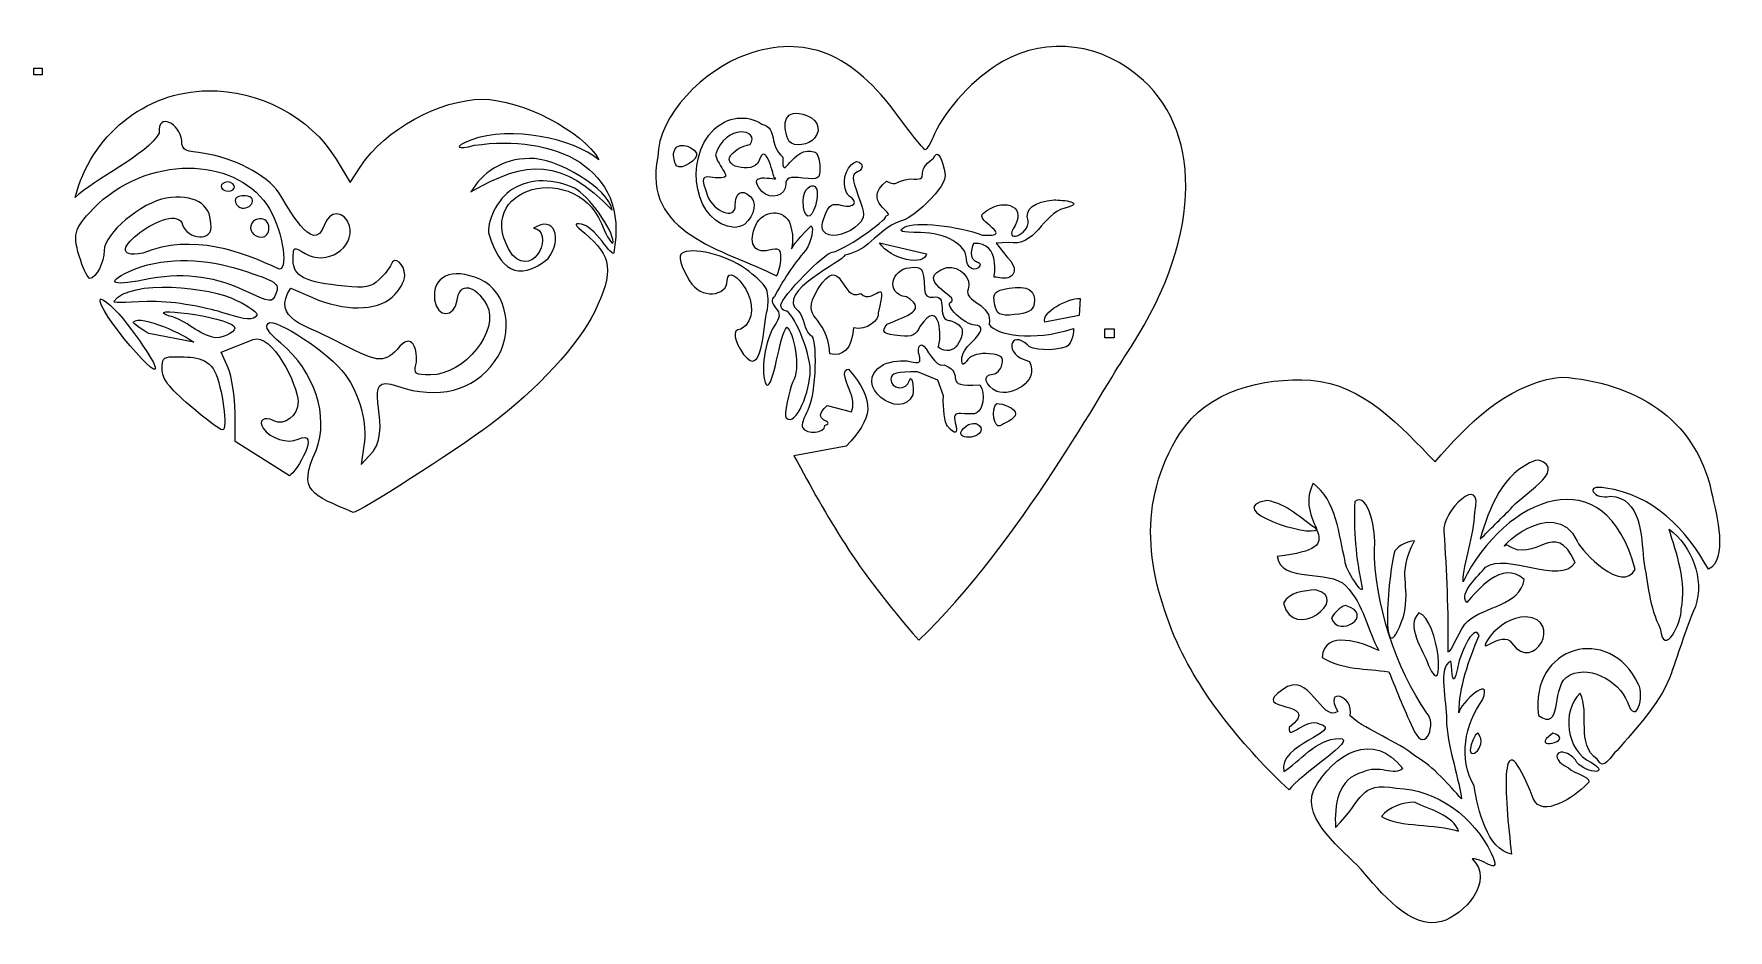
# Model space of a CAD drawing. Header units: centimetres. Extents: x -29.1 to 8.7, y 0.6 to 12.5.
# Drawn here: x -9.3 to 8.71, y 2.95 to 12.48 of the extents above; entities outside this region: 1.
import ezdxf

# ---------------------------------------------------------------- set-up
doc = ezdxf.new("R2010")
doc.units = ezdxf.units.CM
doc.header["$MEASUREMENT"] = 0
doc.header["$XCLIPFRAME"] = 0
doc.layers.add('Layer 1', color=7, linetype='Continuous')
picture_1 = doc.add_image_def('image1.jpg', size_in_pixel=(454, 362))
picture_2 = doc.add_image_def('image2.jpg', size_in_pixel=(508, 491))

msp = doc.modelspace()

# ---------------------------------------------------------------- linework, layer by layer
at = {"layer": 'Layer 1'}
for points, knots in [([(0.11087, 6.03095), (-0.5695, 6.80321), (-0.84906, 7.31481), (-1.2163, 7.99285), (-1.2163, 7.99285), (-1.2163, 7.99285), (-0.66171, 8.09257), (-0.66171, 8.09257), (-0.66171, 8.09257), (-0.38241, 8.38669), (-0.33907, 8.57271), (-0.63668, 8.91141), (-0.63668, 8.91141), (-0.69631, 8.91141), (-0.69136, 8.83681), (-0.62155, 8.6836), (-0.62155, 8.6836), (-0.58854, 8.61116), (-0.58075, 8.51348), (-0.60375, 8.46057), (-0.60375, 8.46057), (-0.60375, 8.46057), (-0.86194, 8.5267), (-0.86194, 8.5267), (-0.86194, 8.5267), (-1.06457, 8.35058), (-0.75431, 8.36737), (-0.88789, 8.31453), (-0.88789, 8.31453), (-0.88789, 8.23095), (-1.07939, 8.215), (-1.12703, 8.29209), (-1.12703, 8.29209), (-1.14284, 8.31767), (-1.11208, 8.39633), (-1.06959, 8.47781), (-1.06959, 8.47781), (-0.98248, 8.64484), (-0.96193, 9.27474), (-1.04359, 9.27474), (-1.04359, 9.27474), (-1.11915, 9.3395), (-1.09613, 9.45447), (-1.17335, 9.53426), (-1.17335, 9.53426), (-1.42861, 9.72779), (-0.67523, 10.06866), (-0.67721, 10.12397), (-0.67721, 10.12397), (-0.59503, 10.14041), (-0.48203, 10.19546), (-0.42609, 10.2463), (-0.42609, 10.2463), (-0.24152, 10.41407), (-0.18048, 10.45541), (-0.06154, 10.49316), (-0.06154, 10.49316), (0.00318, 10.5137), (0.13669, 10.61582), (0.23517, 10.7201), (0.23517, 10.7201), (0.37559, 10.8688), (0.40722, 10.93766), (0.38179, 11.03935), (0.38179, 11.03935), (0.34205, 11.19827), (0.29929, 11.2424), (0.26852, 11.15624), (0.26852, 11.15624), (0.03739, 11.00953), (0.26295, 10.91635), (0.02043, 10.93565), (0.02043, 10.93565), (-0.14722, 10.91891), (-0.10954, 10.85252), (-0.23151, 10.91218), (-0.23151, 10.91218), (-0.50542, 10.69532), (-0.1224, 10.56552), (-0.23349, 10.54638), (-0.23349, 10.54638), (-0.23069, 10.48886), (-0.7222, 10.15711), (-0.81022, 10.15711), (-0.81022, 10.15711), (-0.88642, 10.15711), (-1.355, 9.67566), (-1.355, 9.59737), (-1.355, 9.59737), (-1.355, 9.56267), (-1.33373, 9.53427), (-1.30773, 9.53427), (-1.30773, 9.53427), (-1.22612, 9.53427), (-1.04358, 9.09488), (-1.04358, 8.89842), (-1.04358, 8.89842), (-1.04358, 8.68573), (-1.19219, 8.29346), (-1.30015, 8.39515), (-1.30015, 8.39515), (-1.32832, 8.42169), (-1.264, 8.68427), (-1.23352, 8.77171), (-1.23352, 8.77171), (-1.13104, 8.90421), (-1.22441, 9.32713), (-1.29397, 9.35825), (-1.29397, 9.35825), (-1.37101, 9.29261), (-1.43158, 8.69549), (-1.50981, 8.74647), (-1.50981, 8.74647), (-1.58286, 8.86171), (-1.51606, 9.24403), (-1.42836, 9.36924), (-1.42836, 9.36924), (-1.36103, 9.46537), (-1.35805, 9.50135), (-1.41205, 9.56641), (-1.41205, 9.56641), (-1.45547, 9.61873), (-1.45993, 9.65797), (-1.42506, 9.68096), (-1.42506, 9.68096), (-1.33383, 9.86067), (-1.22405, 10.01917), (-1.09485, 10.17665), (-1.09485, 10.17665), (-1.02054, 10.27407), (-1.00717, 10.42007), (-1.03245, 10.43569), (-1.03245, 10.43569), (-1.39362, 10.09641), (-1.16066, 10.11746), (-1.25568, 10.45556), (-1.25568, 10.45556), (-1.31793, 10.62042), (-1.54569, 10.61442), (-1.62248, 10.44589), (-1.62248, 10.44589), (-1.70684, 10.26074), (-1.64368, 10.13854), (-1.4843, 10.17855), (-1.4843, 10.17855), (-1.37486, 10.20602), (-1.35515, 10.19293), (-1.35582, 10.09322), (-1.35582, 10.09322), (-1.35626, 10.02845), (-1.37688, 9.94345), (-1.40166, 9.90434), (-1.40166, 9.90434), (-1.97047, 10.19255), (-2.83501, 10.34887), (-2.66313, 11.17046), (-2.66313, 11.17046), (-2.66313, 11.61359), (-2.16784, 12.10095), (-1.7248, 12.25703), (-1.7248, 12.25703), (-1.09507, 12.47888), (-0.59864, 12.27687), (-0.10382, 11.59742), (-0.10382, 11.59742), (0.03651, 11.40473), (0.16394, 11.24707), (0.17935, 11.24707), (0.17935, 11.24707), (0.19476, 11.24707), (0.23938, 11.32298), (0.27851, 11.41576), (0.27851, 11.41576), (0.38866, 11.67696), (0.7063, 12.015), (0.99976, 12.18331), (0.99976, 12.18331), (1.47957, 12.4585), (2.06516, 12.38051), (2.49848, 11.9837), (2.49848, 11.9837), (3.12745, 11.40772), (3.13323, 10.2747), (2.29183, 9.03468), (2.29183, 9.03468), (2.13523, 8.811), (1.15797, 7.02207), (0.11088, 6.03096), (0.11088, 6.03096), (0.11088, 6.03096), (0.11087, 6.03095), (0.11087, 6.03095)], [0, 0, 0, 0, 0.02040816, 0.02040816, 0.02040816, 0.02040816, 0.04081633, 0.04081633, 0.04081633, 0.04081633, 0.06122449, 0.06122449, 0.06122449, 0.06122449, 0.08163265, 0.08163265, 0.08163265, 0.08163265, 0.10204082, 0.10204082, 0.10204082, 0.10204082, 0.12244898, 0.12244898, 0.12244898, 0.12244898, 0.14285714, 0.14285714, 0.14285714, 0.14285714, 0.16326531, 0.16326531, 0.16326531, 0.16326531, 0.18367347, 0.18367347, 0.18367347, 0.18367347, 0.20408163, 0.20408163, 0.20408163, 0.20408163, 0.2244898, 0.2244898, 0.2244898, 0.2244898, 0.24489796, 0.24489796, 0.24489796, 0.24489796, 0.26530612, 0.26530612, 0.26530612, 0.26530612, 0.28571429, 0.28571429, 0.28571429, 0.28571429, 0.30612245, 0.30612245, 0.30612245, 0.30612245, 0.32653061, 0.32653061, 0.32653061, 0.32653061, 0.34693878, 0.34693878, 0.34693878, 0.34693878, 0.36734694, 0.36734694, 0.36734694, 0.36734694, 0.3877551, 0.3877551, 0.3877551, 0.3877551, 0.40816327, 0.40816327, 0.40816327, 0.40816327, 0.42857143, 0.42857143, 0.42857143, 0.42857143, 0.44897959, 0.44897959, 0.44897959, 0.44897959, 0.46938776, 0.46938776, 0.46938776, 0.46938776, 0.48979592, 0.48979592, 0.48979592, 0.48979592, 0.51020408, 0.51020408, 0.51020408, 0.51020408, 0.53061224, 0.53061224, 0.53061224, 0.53061224, 0.55102041, 0.55102041, 0.55102041, 0.55102041, 0.57142857, 0.57142857, 0.57142857, 0.57142857, 0.59183673, 0.59183673, 0.59183673, 0.59183673, 0.6122449, 0.6122449, 0.6122449, 0.6122449, 0.63265306, 0.63265306, 0.63265306, 0.63265306, 0.65306122, 0.65306122, 0.65306122, 0.65306122, 0.67346939, 0.67346939, 0.67346939, 0.67346939, 0.69387755, 0.69387755, 0.69387755, 0.69387755, 0.71428571, 0.71428571, 0.71428571, 0.71428571, 0.73469388, 0.73469388, 0.73469388, 0.73469388, 0.75510204, 0.75510204, 0.75510204, 0.75510204, 0.7755102, 0.7755102, 0.7755102, 0.7755102, 0.79591837, 0.79591837, 0.79591837, 0.79591837, 0.81632653, 0.81632653, 0.81632653, 0.81632653, 0.83673469, 0.83673469, 0.83673469, 0.83673469, 0.85714286, 0.85714286, 0.85714286, 0.85714286, 0.87755102, 0.87755102, 0.87755102, 0.87755102, 0.89795918, 0.89795918, 0.89795918, 0.89795918, 0.91836735, 0.91836735, 0.91836735, 0.91836735, 0.93877551, 0.93877551, 0.93877551, 0.93877551, 0.95918367, 0.95918367, 0.95918367, 0.95918367, 1, 1, 1, 1]), ([(-7.44514, 11.87447), (-8.12241, 11.86342), (-8.69144, 11.39513), (-8.85834, 10.73941), (-8.85834, 10.73941), (-8.66188, 10.92826), (-8.08731, 11.19539), (-7.96345, 11.42372), (-7.96345, 11.42372), (-7.9843, 11.65503), (-7.74049, 11.52166), (-7.72505, 11.34469), (-7.72505, 11.34469), (-7.72505, 11.22357), (-7.67767, 11.23727), (-7.48125, 11.20751), (-7.48125, 11.20751), (-7.18777, 11.16304), (-6.81999, 10.98491), (-6.68996, 10.7855), (-6.68996, 10.7855), (-6.60493, 10.66286), (-6.33079, 10.10685), (-6.20943, 10.44008), (-6.20943, 10.44008), (-6.1654, 10.60634), (-5.98653, 10.60478), (-5.94233, 10.43787), (-5.94233, 10.43787), (-5.87943, 10.20035), (-6.19149, 10.00576), (-6.41384, 10.14384), (-6.41384, 10.14384), (-6.53837, 10.22117), (-6.54011, 10.22041), (-6.54011, 10.07364), (-6.54011, 10.07364), (-6.54011, 9.89996), (-6.41708, 9.83716), (-5.99267, 9.79462), (-5.99267, 9.79462), (-5.7739, 9.77269), (-5.71083, 9.78512), (-5.62535, 9.86614), (-5.62535, 9.86614), (-5.56861, 9.91991), (-5.51227, 9.99231), (-5.49997, 10.02728), (-5.49997, 10.02728), (-5.46577, 10.12453), (-5.35472, 10.03382), (-5.35472, 9.90852), (-5.35472, 9.90852), (-5.35472, 9.84763), (-5.41443, 9.74451), (-5.48761, 9.67939), (-5.48761, 9.67939), (-5.65588, 9.52964), (-5.99856, 9.52737), (-6.3335, 9.67409), (-6.3335, 9.67409), (-6.3335, 9.67409), (-6.56484, 9.77563), (-6.56484, 9.77563), (-6.56484, 9.77563), (-6.7844, 9.44353), (-6.38538, 9.37472), (-6.10216, 9.222), (-6.10216, 9.222), (-5.64532, 8.97982), (-5.58389, 8.97051), (-5.4364, 9.12134), (-5.4364, 9.12134), (-5.27279, 9.33748), (-5.20889, 9.109), (-5.23464, 8.95799), (-5.23464, 8.95799), (-5.26049, 8.86429), (-5.24305, 8.85247), (-5.07924, 8.85247), (-5.07924, 8.85247), (-4.71883, 8.85247), (-4.33576, 9.32974), (-4.48323, 9.59505), (-4.48323, 9.59505), (-4.60677, 9.81731), (-4.77351, 9.84445), (-4.79757, 9.64626), (-4.79757, 9.64626), (-4.82081, 9.45479), (-5.01318, 9.45731), (-5.03641, 9.64935), (-5.03641, 9.64935), (-5.06709, 9.90292), (-4.85623, 9.99896), (-4.55475, 9.86877), (-4.55475, 9.86877), (-4.26095, 9.7419), (-4.18136, 9.29567), (-4.39846, 8.99286), (-4.39846, 8.99286), (-4.62125, 8.68212), (-5.00113, 8.58577), (-5.43022, 8.73062), (-5.43022, 8.73062), (-5.86311, 8.89115), (-5.46925, 8.34269), (-5.68981, 8.03704), (-5.68981, 8.03704), (-5.68981, 8.03704), (-5.81872, 7.90018), (-5.81872, 7.90018), (-5.81872, 7.90018), (-5.81872, 7.90018), (-5.78782, 8.09753), (-5.78782, 8.09753), (-5.78782, 8.09753), (-5.75068, 8.33664), (-5.82874, 8.63379), (-5.98737, 8.85689), (-5.98737, 8.85689), (-6.14478, 9.07827), (-6.73486, 9.46891), (-6.80765, 9.39992), (-6.80765, 9.39992), (-6.84535, 9.36419), (-6.80446, 9.30079), (-6.67211, 9.19065), (-6.67211, 9.19065), (-6.31223, 8.89117), (-6.15538, 8.41366), (-6.2964, 8.04676), (-6.2964, 8.04676), (-6.50034, 7.61002), (-6.33909, 7.58037), (-5.90303, 7.38806), (-5.90303, 7.38806), (-5.83976, 7.38725), (-4.82208, 8.03923), (-4.44701, 8.32092), (-4.44701, 8.32092), (-3.94754, 8.69603), (-3.50045, 9.17946), (-3.33711, 9.52088), (-3.33711, 9.52088), (-3.1297, 9.95443), (-3.14968, 10.11767), (-3.43998, 10.35794), (-3.43998, 10.35794), (-3.5561, 10.45405), (-3.56165, 10.46858), (-3.47574, 10.45507), (-3.47574, 10.45507), (-3.42005, 10.44631), (-3.32153, 10.36471), (-3.25676, 10.27362), (-3.25676, 10.27362), (-3.19199, 10.18253), (-3.13618, 10.12765), (-3.13314, 10.15177), (-3.13314, 10.15177), (-2.95393, 11.0672), (-3.78205, 11.41884), (-4.61124, 11.29346), (-4.61124, 11.29346), (-4.80565, 11.24126), (-4.84018, 11.27727), (-4.65318, 11.34865), (-4.65318, 11.34865), (-4.21467, 11.50859), (-3.57326, 11.36548), (-3.28943, 11.14071), (-3.28943, 11.14071), (-3.46139, 11.44524), (-4.11416, 11.78307), (-4.53045, 11.78307), (-4.53045, 11.78307), (-4.97935, 11.78307), (-5.56903, 11.45746), (-5.82136, 11.07051), (-5.82136, 11.07051), (-5.82136, 11.07051), (-5.93438, 10.89701), (-5.93438, 10.89701), (-5.93438, 10.89701), (-5.93438, 10.89701), (-6.08404, 11.14513), (-6.08404, 11.14513), (-6.08404, 11.14513), (-6.35911, 11.60162), (-6.90346, 11.87776), (-7.44514, 11.87447)], [0, 0, 0, 0, 0.02040816, 0.02040816, 0.02040816, 0.02040816, 0.04081633, 0.04081633, 0.04081633, 0.04081633, 0.06122449, 0.06122449, 0.06122449, 0.06122449, 0.08163265, 0.08163265, 0.08163265, 0.08163265, 0.10204082, 0.10204082, 0.10204082, 0.10204082, 0.12244898, 0.12244898, 0.12244898, 0.12244898, 0.14285714, 0.14285714, 0.14285714, 0.14285714, 0.16326531, 0.16326531, 0.16326531, 0.16326531, 0.18367347, 0.18367347, 0.18367347, 0.18367347, 0.20408163, 0.20408163, 0.20408163, 0.20408163, 0.2244898, 0.2244898, 0.2244898, 0.2244898, 0.24489796, 0.24489796, 0.24489796, 0.24489796, 0.26530612, 0.26530612, 0.26530612, 0.26530612, 0.28571429, 0.28571429, 0.28571429, 0.28571429, 0.30612245, 0.30612245, 0.30612245, 0.30612245, 0.32653061, 0.32653061, 0.32653061, 0.32653061, 0.34693878, 0.34693878, 0.34693878, 0.34693878, 0.36734694, 0.36734694, 0.36734694, 0.36734694, 0.3877551, 0.3877551, 0.3877551, 0.3877551, 0.40816327, 0.40816327, 0.40816327, 0.40816327, 0.42857143, 0.42857143, 0.42857143, 0.42857143, 0.44897959, 0.44897959, 0.44897959, 0.44897959, 0.46938776, 0.46938776, 0.46938776, 0.46938776, 0.48979592, 0.48979592, 0.48979592, 0.48979592, 0.51020408, 0.51020408, 0.51020408, 0.51020408, 0.53061224, 0.53061224, 0.53061224, 0.53061224, 0.55102041, 0.55102041, 0.55102041, 0.55102041, 0.57142857, 0.57142857, 0.57142857, 0.57142857, 0.59183673, 0.59183673, 0.59183673, 0.59183673, 0.6122449, 0.6122449, 0.6122449, 0.6122449, 0.63265306, 0.63265306, 0.63265306, 0.63265306, 0.65306122, 0.65306122, 0.65306122, 0.65306122, 0.67346939, 0.67346939, 0.67346939, 0.67346939, 0.69387755, 0.69387755, 0.69387755, 0.69387755, 0.71428571, 0.71428571, 0.71428571, 0.71428571, 0.73469388, 0.73469388, 0.73469388, 0.73469388, 0.75510204, 0.75510204, 0.75510204, 0.75510204, 0.7755102, 0.7755102, 0.7755102, 0.7755102, 0.79591837, 0.79591837, 0.79591837, 0.79591837, 0.81632653, 0.81632653, 0.81632653, 0.81632653, 0.83673469, 0.83673469, 0.83673469, 0.83673469, 0.85714286, 0.85714286, 0.85714286, 0.85714286, 0.87755102, 0.87755102, 0.87755102, 0.87755102, 0.89795918, 0.89795918, 0.89795918, 0.89795918, 0.91836735, 0.91836735, 0.91836735, 0.91836735, 0.93877551, 0.93877551, 0.93877551, 0.93877551, 0.95918367, 0.95918367, 0.95918367, 0.95918367, 1, 1, 1, 1]), ([(-1.73831, 10.45633), (-1.63881, 10.54768), (-1.58708, 10.69569), (-1.71584, 10.7786), (-1.71584, 10.7786), (-1.80679, 10.82728), (-1.83998, 10.74889), (-1.83998, 10.65852), (-1.83998, 10.65852), (-1.83998, 10.49298), (-2.06973, 10.5861), (-2.13485, 10.75736), (-2.13485, 10.75736), (-2.20897, 10.95232), (-2.19925, 10.97579), (-2.05571, 10.94835), (-2.05571, 10.94835), (-1.83403, 10.93265), (-1.99769, 11.01382), (-2.05241, 11.19209), (-2.05241, 11.19209), (-1.94349, 11.52873), (-1.5705, 11.46804), (-1.68312, 11.30055), (-1.68312, 11.30055), (-1.73512, 11.29968), (-1.81524, 11.26139), (-1.86118, 11.21545), (-1.86118, 11.21545), (-2.03212, 11.07501), (-1.64693, 10.97955), (-1.58938, 11.126), (-1.58938, 11.126), (-1.52078, 11.34651), (-1.44217, 11.00018), (-1.42797, 10.95287), (-1.42797, 10.95287), (-1.30958, 10.893), (-1.77513, 11.04711), (-1.55664, 10.80361), (-1.55664, 10.80361), (-1.46122, 10.70819), (-1.30311, 10.75512), (-1.30311, 10.87887), (-1.30311, 10.87887), (-1.30311, 10.94869), (-1.26585, 10.96235), (-1.12145, 10.94549), (-1.12145, 10.94549), (-0.95578, 10.92615), (-0.93979, 10.93593), (-0.93979, 11.05666), (-0.93979, 11.05666), (-0.93979, 11.12947), (-0.96336, 11.2036), (-0.99216, 11.2214), (-0.99216, 11.2214), (-1.23107, 11.31365), (-1.35203, 10.85146), (-1.3337, 11.16921), (-1.3337, 11.16921), (-1.48747, 11.28713), (-1.38358, 11.47466), (-1.55716, 11.51961), (-1.55716, 11.51961), (-1.72252, 11.62909), (-1.92749, 11.59164), (-2.06389, 11.46649), (-2.06389, 11.46649), (-2.40602, 11.13422), (-2.26323, 10.44066), (-1.84809, 10.4207), (-1.84809, 10.4207), (-1.81954, 10.41933), (-1.77014, 10.43536), (-1.7383, 10.45634), (-1.7383, 10.45634), (-1.7383, 10.45634), (-1.7383, 10.45634), (-1.7383, 10.45634), (-1.7383, 10.45634), (-1.7383, 10.45634), (-1.73831, 10.45633), (-1.73831, 10.45633)], [0, 0, 0, 0, 0.04545455, 0.04545455, 0.04545455, 0.04545455, 0.09090909, 0.09090909, 0.09090909, 0.09090909, 0.13636364, 0.13636364, 0.13636364, 0.13636364, 0.18181818, 0.18181818, 0.18181818, 0.18181818, 0.22727273, 0.22727273, 0.22727273, 0.22727273, 0.27272727, 0.27272727, 0.27272727, 0.27272727, 0.31818182, 0.31818182, 0.31818182, 0.31818182, 0.36363636, 0.36363636, 0.36363636, 0.36363636, 0.40909091, 0.40909091, 0.40909091, 0.40909091, 0.45454545, 0.45454545, 0.45454545, 0.45454545, 0.5, 0.5, 0.5, 0.5, 0.54545455, 0.54545455, 0.54545455, 0.54545455, 0.59090909, 0.59090909, 0.59090909, 0.59090909, 0.63636364, 0.63636364, 0.63636364, 0.63636364, 0.68181818, 0.68181818, 0.68181818, 0.68181818, 0.72727273, 0.72727273, 0.72727273, 0.72727273, 0.77272727, 0.77272727, 0.77272727, 0.77272727, 0.81818182, 0.81818182, 0.81818182, 0.81818182, 0.86363636, 0.86363636, 0.86363636, 0.86363636, 0.90909091, 0.90909091, 0.90909091, 0.90909091, 1, 1, 1, 1]), ([(-0.99716, 11.37024), (-0.91381, 11.47067), (-0.97609, 11.5953), (-1.12373, 11.62352), (-1.12373, 11.62352), (-1.33546, 11.68151), (-1.34264, 11.48662), (-1.26852, 11.33357), (-1.26852, 11.33357), (-1.20986, 11.27491), (-1.05941, 11.29525), (-0.99716, 11.37024)], [0, 0, 0, 0, 0.25, 0.25, 0.25, 0.25, 0.5, 0.5, 0.5, 0.5, 1, 1, 1, 1]), ([(-3.55034, 10.83644), (-3.40037, 10.76294), (-3.13806, 10.395), (-3.1402, 10.26481), (-3.1402, 10.26481), (-3.14082, 10.22688), (-3.18353, 10.28472), (-3.23556, 10.39328), (-3.23556, 10.39328), (-3.49073, 11.17292), (-4.69483, 10.84679), (-4.20904, 10.12441), (-4.20904, 10.12441), (-3.96196, 9.87491), (-3.76666, 10.38819), (-3.98381, 10.41297), (-3.98381, 10.41297), (-3.76315, 10.55768), (-3.6698, 10.29897), (-3.83108, 10.08843), (-3.83108, 10.08843), (-4.15929, 9.82326), (-4.34643, 9.98901), (-4.45716, 10.3403), (-4.45716, 10.3403), (-4.49326, 10.47664), (-4.36863, 10.72235), (-4.20993, 10.8277), (-4.20993, 10.8277), (-3.99988, 10.95133), (-3.76398, 10.93482), (-3.55035, 10.83643), (-3.55035, 10.83643), (-3.55035, 10.83643), (-3.55034, 10.83644), (-3.55034, 10.83644)], [0, 0, 0, 0, 0.1, 0.1, 0.1, 0.1, 0.2, 0.2, 0.2, 0.2, 0.3, 0.3, 0.3, 0.3, 0.4, 0.4, 0.4, 0.4, 0.5, 0.5, 0.5, 0.5, 0.6, 0.6, 0.6, 0.6, 0.7, 0.7, 0.7, 0.7, 0.8, 0.8, 0.8, 0.8, 1, 1, 1, 1]), ([(-4.02891, 11.15352), (-3.75435, 11.16747), (-3.17204, 10.83213), (-3.15038, 10.60348), (-3.15038, 10.60348), (-3.68288, 11.16477), (-4.05738, 11.14315), (-4.65053, 10.79813), (-4.65053, 10.79813), (-4.53572, 10.99707), (-4.31962, 11.15297), (-4.02892, 11.15353), (-4.02892, 11.15353), (-4.02892, 11.15353), (-4.02891, 11.15352), (-4.02891, 11.15352)], [0, 0, 0, 0, 0.2, 0.2, 0.2, 0.2, 0.4, 0.4, 0.4, 0.4, 0.6, 0.6, 0.6, 0.6, 1, 1, 1, 1]), ([(-2.25126, 11.21165), (-2.30732, 11.29843), (-2.4829, 11.34294), (-2.49689, 11.20742), (-2.49689, 11.20742), (-2.49689, 11.1531), (-2.48214, 11.0939), (-2.46411, 11.07588), (-2.46411, 11.07588), (-2.41319, 11.02496), (-2.22857, 11.14272), (-2.25126, 11.21165)], [0, 0, 0, 0, 0.25, 0.25, 0.25, 0.25, 0.5, 0.5, 0.5, 0.5, 1, 1, 1, 1]), ([(-0.52974, 10.45592), (-0.46098, 10.52468), (-0.46133, 10.5588), (-0.53289, 10.75778), (-0.53289, 10.75778), (-0.60196, 10.94986), (-0.60296, 10.98619), (-0.53982, 11.01041), (-0.53982, 11.01041), (-0.49926, 11.02597), (-0.48132, 11.06336), (-0.49994, 11.0935), (-0.49994, 11.0935), (-0.55276, 11.17896), (-0.68027, 11.04665), (-0.68027, 10.90639), (-0.68027, 10.90639), (-0.68027, 10.8402), (-0.65691, 10.77162), (-0.62837, 10.75397), (-0.62837, 10.75397), (-0.52619, 10.69082), (-0.57891, 10.62285), (-0.70544, 10.65461), (-0.70544, 10.65461), (-0.8126, 10.68151), (-0.84367, 10.66265), (-0.88911, 10.54312), (-0.88911, 10.54312), (-0.93059, 10.43402), (-0.92764, 10.3891), (-0.87691, 10.35721), (-0.87691, 10.35721), (-0.79511, 10.30579), (-0.63406, 10.35157), (-0.52972, 10.45591), (-0.52972, 10.45591), (-0.52972, 10.45591), (-0.52974, 10.45592), (-0.52974, 10.45592)], [0, 0, 0, 0, 0.09090909, 0.09090909, 0.09090909, 0.09090909, 0.18181818, 0.18181818, 0.18181818, 0.18181818, 0.27272727, 0.27272727, 0.27272727, 0.27272727, 0.36363636, 0.36363636, 0.36363636, 0.36363636, 0.45454545, 0.45454545, 0.45454545, 0.45454545, 0.54545455, 0.54545455, 0.54545455, 0.54545455, 0.63636364, 0.63636364, 0.63636364, 0.63636364, 0.72727273, 0.72727273, 0.72727273, 0.72727273, 0.81818182, 0.81818182, 0.81818182, 0.81818182, 1, 1, 1, 1]), ([(-7.65132, 11.05066), (-8.00952, 11.0509), (-8.3927, 10.90562), (-8.66586, 10.61844), (-8.66586, 10.61844), (-8.87667, 10.39681), (-8.88814, 10.34841), (-8.79919, 10.06702), (-8.79919, 10.06702), (-8.76636, 9.96317), (-8.72095, 9.8785), (-8.69809, 9.8785), (-8.69809, 9.8785), (-8.63656, 9.8785), (-8.54975, 10.05177), (-8.54975, 10.17474), (-8.54975, 10.17474), (-8.54975, 10.35215), (-8.14963, 10.69028), (-7.89105, 10.73146), (-7.89105, 10.73146), (-7.5999, 10.77782), (-7.41601, 10.67267), (-7.41601, 10.45995), (-7.41601, 10.45995), (-7.38139, 10.24968), (-7.67435, 10.30025), (-7.71534, 10.44803), (-7.71534, 10.44803), (-7.79549, 10.73408), (-8.70479, 10.0451), (-8.13917, 10.14649), (-8.13917, 10.14649), (-7.60528, 10.36291), (-7.07754, 10.15996), (-6.688, 9.97608), (-6.688, 9.97608), (-6.57922, 9.97608), (-6.66938, 10.44813), (-6.81912, 10.66259), (-6.81912, 10.66259), (-7.00021, 10.92195), (-7.31483, 11.05043), (-7.65132, 11.05066)], [0, 0, 0, 0, 0.08333333, 0.08333333, 0.08333333, 0.08333333, 0.16666667, 0.16666667, 0.16666667, 0.16666667, 0.25, 0.25, 0.25, 0.25, 0.33333333, 0.33333333, 0.33333333, 0.33333333, 0.41666667, 0.41666667, 0.41666667, 0.41666667, 0.5, 0.5, 0.5, 0.5, 0.58333333, 0.58333333, 0.58333333, 0.58333333, 0.66666667, 0.66666667, 0.66666667, 0.66666667, 0.75, 0.75, 0.75, 0.75, 0.83333333, 0.83333333, 0.83333333, 0.83333333, 1, 1, 1, 1]), ([(-7.23588, 10.90408), (-7.14374, 10.89462), (-7.1393, 10.81027), (-7.23588, 10.80607), (-7.23588, 10.80607), (-7.32802, 10.81553), (-7.33246, 10.89988), (-7.23588, 10.90408)], [0, 0, 0, 0, 0.33333333, 0.33333333, 0.33333333, 0.33333333, 1, 1, 1, 1]), ([(-0.99305, 10.85394), (-1.02585, 10.88674), (-1.12229, 10.8325), (-1.1194, 10.69947), (-1.1194, 10.69947), (-1.11499, 10.49686), (-1.03414, 10.49626), (-0.98859, 10.64892), (-0.98859, 10.64892), (-0.96009, 10.74444), (-0.96179, 10.82268), (-0.99305, 10.85394), (-0.99305, 10.85394), (-0.99305, 10.85394), (-0.99305, 10.85394), (-0.99305, 10.85394)], [0, 0, 0, 0, 0.2, 0.2, 0.2, 0.2, 0.4, 0.4, 0.4, 0.4, 0.6, 0.6, 0.6, 0.6, 1, 1, 1, 1]), ([(-7.05089, 10.75751), (-6.87946, 10.74241), (-7.01998, 10.57385), (-7.12285, 10.64228), (-7.12285, 10.64228), (-7.19005, 10.70597), (-7.15794, 10.75751), (-7.05089, 10.75751)], [0, 0, 0, 0, 0.33333333, 0.33333333, 0.33333333, 0.33333333, 1, 1, 1, 1]), ([(1.07408, 9.89008), (1.12532, 9.92258), (1.16711, 9.98131), (1.0508, 10.10582), (1.0508, 10.10582), (1.0508, 10.10582), (0.93327, 10.25199), (0.93327, 10.25199), (0.93327, 10.25199), (0.93327, 10.25199), (1.06097, 10.26091), (1.06097, 10.26091), (1.06097, 10.26091), (1.35739, 10.20552), (1.41961, 10.56482), (1.66153, 10.62423), (1.66153, 10.62423), (1.89557, 10.68453), (1.64345, 10.71489), (1.54846, 10.71227), (1.54846, 10.71227), (1.33861, 10.69822), (1.22853, 10.61111), (1.27326, 10.49452), (1.27326, 10.49452), (1.29271, 10.33736), (0.98947, 10.23787), (1.1353, 10.44132), (1.1353, 10.44132), (1.25457, 10.66699), (0.98495, 10.73411), (0.79995, 10.57341), (0.79995, 10.57341), (0.68616, 10.48992), (1.1618, 10.31866), (0.78599, 10.33797), (0.78599, 10.33797), (0.53779, 10.43705), (0.06723, 10.48562), (-0.04008, 10.42323), (-0.04008, 10.42323), (-0.11671, 10.37868), (-0.08402, 10.36756), (0.12741, 10.36629), (0.12741, 10.36629), (0.39725, 10.36467), (0.6173, 10.23732), (0.6173, 10.08277), (0.6173, 10.08277), (0.6173, 9.99102), (0.71477, 9.9373), (0.76073, 10.01167), (0.76073, 10.01167), (0.77992, 10.08415), (0.60614, 10.01278), (0.69286, 10.24996), (0.69286, 10.24996), (0.99098, 10.26096), (0.90727, 9.89287), (0.91088, 9.89264), (0.91088, 9.89264), (0.9537, 9.89221), (1.03694, 9.86654), (1.07407, 9.89008), (1.07407, 9.89008), (1.07407, 9.89008), (1.07408, 9.89008), (1.07408, 9.89008)], [0, 0, 0, 0, 0.05555556, 0.05555556, 0.05555556, 0.05555556, 0.11111111, 0.11111111, 0.11111111, 0.11111111, 0.16666667, 0.16666667, 0.16666667, 0.16666667, 0.22222222, 0.22222222, 0.22222222, 0.22222222, 0.27777778, 0.27777778, 0.27777778, 0.27777778, 0.33333333, 0.33333333, 0.33333333, 0.33333333, 0.38888889, 0.38888889, 0.38888889, 0.38888889, 0.44444444, 0.44444444, 0.44444444, 0.44444444, 0.5, 0.5, 0.5, 0.5, 0.55555556, 0.55555556, 0.55555556, 0.55555556, 0.61111111, 0.61111111, 0.61111111, 0.61111111, 0.66666667, 0.66666667, 0.66666667, 0.66666667, 0.72222222, 0.72222222, 0.72222222, 0.72222222, 0.77777778, 0.77777778, 0.77777778, 0.77777778, 0.83333333, 0.83333333, 0.83333333, 0.83333333, 0.88888889, 0.88888889, 0.88888889, 0.88888889, 1, 1, 1, 1]), ([(-6.89637, 10.51337), (-6.84627, 10.5156), (-6.79748, 10.47856), (-6.79748, 10.41536), (-6.79748, 10.41536), (-6.79748, 10.36163), (-6.83125, 10.31779), (-6.87209, 10.31779), (-6.87209, 10.31779), (-6.96313, 10.31779), (-7.02118, 10.39822), (-6.97805, 10.46436), (-6.97805, 10.46436), (-6.95703, 10.49659), (-6.92644, 10.51203), (-6.89637, 10.51337)], [0, 0, 0, 0, 0.2, 0.2, 0.2, 0.2, 0.4, 0.4, 0.4, 0.4, 0.6, 0.6, 0.6, 0.6, 1, 1, 1, 1]), ([(-8.22746, 9.9774), (-8.54458, 9.84097), (-8.49643, 9.78708), (-8.12459, 9.86261), (-8.12459, 9.86261), (-7.73437, 9.94188), (-7.41275, 9.90948), (-7.07606, 9.75665), (-7.07606, 9.75665), (-6.76543, 9.61565), (-6.76473, 9.61548), (-6.72419, 9.71559), (-6.72419, 9.71559), (-6.68035, 9.82387), (-6.71585, 9.84815), (-7.09416, 9.96989), (-7.09416, 9.96989), (-7.46344, 10.08557), (-7.86087, 10.11397), (-8.22746, 9.9774)], [0, 0, 0, 0, 0.16666667, 0.16666667, 0.16666667, 0.16666667, 0.33333333, 0.33333333, 0.33333333, 0.33333333, 0.5, 0.5, 0.5, 0.5, 0.66666667, 0.66666667, 0.66666667, 0.66666667, 1, 1, 1, 1]), ([(-1.75187, 9.06975), (-1.85321, 9.21444), (-1.88074, 9.33715), (-1.78157, 9.33715), (-1.78157, 9.33715), (-1.45879, 9.53523), (-1.91693, 10.1022), (-1.92596, 9.8557), (-1.92596, 9.8557), (-1.92596, 9.68541), (-2.20894, 9.65139), (-2.32638, 9.85228), (-2.32638, 9.85228), (-2.41233, 9.99931), (-2.46709, 10.12586), (-2.39247, 10.1545), (-2.39247, 10.1545), (-2.24713, 10.21027), (-1.88698, 10.10971), (-1.69401, 9.95065), (-1.69401, 9.95065), (-1.51653, 9.80435), (-1.47268, 9.78378), (-1.49851, 9.54857), (-1.49851, 9.54857), (-1.5485, 9.3825), (-1.54354, 8.79954), (-1.75188, 9.06975), (-1.75188, 9.06975), (-1.75188, 9.06975), (-1.75187, 9.06975), (-1.75187, 9.06975)], [0, 0, 0, 0, 0.11111111, 0.11111111, 0.11111111, 0.11111111, 0.22222222, 0.22222222, 0.22222222, 0.22222222, 0.33333333, 0.33333333, 0.33333333, 0.33333333, 0.44444444, 0.44444444, 0.44444444, 0.44444444, 0.55555556, 0.55555556, 0.55555556, 0.55555556, 0.66666667, 0.66666667, 0.66666667, 0.66666667, 0.77777778, 0.77777778, 0.77777778, 0.77777778, 1, 1, 1, 1]), ([(-0.58219, 9.35242), (-0.44759, 9.31864), (-0.304, 9.4338), (-0.32245, 9.51306), (-0.32245, 9.51306), (-0.21425, 9.9579), (-0.36086, 9.58047), (-0.50706, 9.71695), (-0.50706, 9.71695), (-0.72533, 9.61915), (-0.69642, 10.17275), (-0.96417, 9.76357), (-0.96417, 9.76357), (-1.16674, 9.41229), (-0.85921, 9.51783), (-0.83598, 9.07461), (-0.83598, 9.07461), (-0.69772, 9.04917), (-0.60177, 9.11678), (-0.58218, 9.35242), (-0.58218, 9.35242), (-0.58218, 9.35242), (-0.58219, 9.35242), (-0.58219, 9.35242)], [0, 0, 0, 0, 0.14285714, 0.14285714, 0.14285714, 0.14285714, 0.28571429, 0.28571429, 0.28571429, 0.28571429, 0.42857143, 0.42857143, 0.42857143, 0.42857143, 0.57142857, 0.57142857, 0.57142857, 0.57142857, 0.71428571, 0.71428571, 0.71428571, 0.71428571, 1, 1, 1, 1]), ([(0.19291, 10.14038), (0.19291, 10.14038), (-0.3069, 10.25719), (-0.3069, 10.25719), (-0.3069, 10.25719), (-0.19275, 10.07345), (0.17959, 10.00645), (0.19291, 10.14038)], [0, 0, 0, 0, 0.33333333, 0.33333333, 0.33333333, 0.33333333, 1, 1, 1, 1]), ([(0.5654, 9.35259), (0.52986, 9.39541), (0.46861, 9.43044), (0.42929, 9.43044), (0.42929, 9.43044), (0.3873, 9.43044), (0.35779, 9.48493), (0.35779, 9.56247), (0.35779, 9.56247), (0.35779, 9.65942), (0.33366, 9.69045), (0.26696, 9.67925), (0.26696, 9.67925), (0.20689, 9.66916), (0.17434, 9.69915), (0.17084, 9.76781), (0.17084, 9.76781), (0.15924, 9.99531), (0.14983, 10.00823), (0.00745, 9.99185), (0.00745, 9.99185), (-0.17492, 9.97401), (-0.25387, 9.71896), (-0.02159, 9.68073), (-0.02159, 9.68073), (0.25118, 9.52706), (-0.11624, 9.45307), (-0.22495, 9.39026), (-0.22495, 9.39026), (-0.29518, 9.30564), (-0.27335, 9.28643), (-0.08338, 9.26569), (-0.08338, 9.26569), (0.03659, 9.25259), (0.08321, 9.27513), (0.12318, 9.36556), (0.12318, 9.36556), (0.34626, 9.69797), (0.35629, 9.22215), (0.31629, 9.14745), (0.31629, 9.14745), (0.4994, 9.01205), (0.60022, 9.28175), (0.56542, 9.35259), (0.56542, 9.35259), (0.56542, 9.35259), (0.56542, 9.35259), (0.56542, 9.35259), (0.56542, 9.35259), (0.56542, 9.35259), (0.5654, 9.35259), (0.5654, 9.35259)], [0, 0, 0, 0, 0.07142857, 0.07142857, 0.07142857, 0.07142857, 0.14285714, 0.14285714, 0.14285714, 0.14285714, 0.21428571, 0.21428571, 0.21428571, 0.21428571, 0.28571429, 0.28571429, 0.28571429, 0.28571429, 0.35714286, 0.35714286, 0.35714286, 0.35714286, 0.42857143, 0.42857143, 0.42857143, 0.42857143, 0.5, 0.5, 0.5, 0.5, 0.57142857, 0.57142857, 0.57142857, 0.57142857, 0.64285714, 0.64285714, 0.64285714, 0.64285714, 0.71428571, 0.71428571, 0.71428571, 0.71428571, 0.78571429, 0.78571429, 0.78571429, 0.78571429, 0.85714286, 0.85714286, 0.85714286, 0.85714286, 1, 1, 1, 1]), ([(1.28659, 8.99585), (0.9949, 9.06438), (1.08601, 9.34412), (1.2661, 9.17093), (1.2661, 9.17093), (1.30156, 9.11355), (1.54875, 9.10128), (1.67708, 9.15053), (1.67708, 9.15053), (1.72548, 9.1691), (1.75706, 9.2651), (1.75401, 9.34597), (1.75401, 9.34597), (1.31913, 9.20102), (0.93104, 9.27755), (0.85977, 9.38763), (0.85977, 9.38763), (0.90116, 9.6089), (0.5825, 9.62876), (0.63415, 9.76277), (0.63415, 9.76277), (0.67911, 9.87994), (0.54769, 10.01322), (0.4068, 9.99333), (0.4068, 9.99333), (0.02389, 9.86174), (0.56162, 9.68495), (0.45328, 9.6255), (0.45328, 9.6255), (0.37396, 9.59778), (0.59695, 9.38322), (0.70815, 9.38026), (0.70815, 9.38026), (0.80315, 9.37773), (0.78747, 9.30389), (0.66922, 9.19687), (0.66922, 9.19687), (0.61213, 9.1452), (0.56616, 9.06567), (0.56706, 9.02014), (0.56706, 9.02014), (0.56852, 8.94705), (0.57611, 8.94647), (0.63194, 9.01521), (0.63194, 9.01521), (0.6702, 9.06232), (0.75958, 9.08681), (0.85824, 9.07722), (0.85824, 9.07722), (0.99094, 9.06433), (1.0164, 9.04257), (0.99492, 8.96044), (0.99492, 8.96044), (0.9804, 8.90492), (0.93621, 8.8595), (0.89672, 8.8595), (0.89672, 8.8595), (0.78288, 8.8595), (0.81332, 8.73383), (0.9417, 8.67377), (0.9417, 8.67377), (1.10015, 8.62444), (1.39446, 8.7755), (1.28659, 8.99583), (1.28659, 8.99583), (1.28659, 8.99583), (1.28659, 8.99585), (1.28659, 8.99585)], [0, 0, 0, 0, 0.05555556, 0.05555556, 0.05555556, 0.05555556, 0.11111111, 0.11111111, 0.11111111, 0.11111111, 0.16666667, 0.16666667, 0.16666667, 0.16666667, 0.22222222, 0.22222222, 0.22222222, 0.22222222, 0.27777778, 0.27777778, 0.27777778, 0.27777778, 0.33333333, 0.33333333, 0.33333333, 0.33333333, 0.38888889, 0.38888889, 0.38888889, 0.38888889, 0.44444444, 0.44444444, 0.44444444, 0.44444444, 0.5, 0.5, 0.5, 0.5, 0.55555556, 0.55555556, 0.55555556, 0.55555556, 0.61111111, 0.61111111, 0.61111111, 0.61111111, 0.66666667, 0.66666667, 0.66666667, 0.66666667, 0.72222222, 0.72222222, 0.72222222, 0.72222222, 0.77777778, 0.77777778, 0.77777778, 0.77777778, 0.83333333, 0.83333333, 0.83333333, 0.83333333, 0.88888889, 0.88888889, 0.88888889, 0.88888889, 1, 1, 1, 1]), ([(-8.44688, 9.63304), (-8.44688, 9.60544), (-8.26936, 9.63343), (-7.9948, 9.63127), (-7.9948, 9.63127), (-7.73263, 9.62921), (-7.40047, 9.54881), (-7.2871, 9.51339), (-7.2871, 9.51339), (-7.02662, 9.43202), (-6.96575, 9.42727), (-6.92773, 9.48558), (-6.92773, 9.48558), (-6.91092, 9.51136), (-7.00803, 9.58299), (-7.14362, 9.64452), (-7.14362, 9.64452), (-7.41187, 9.78697), (-8.27756, 9.87772), (-8.44689, 9.63304), (-8.44689, 9.63304), (-8.44689, 9.63304), (-8.44688, 9.63304), (-8.44688, 9.63304)], [0, 0, 0, 0, 0.14285714, 0.14285714, 0.14285714, 0.14285714, 0.28571429, 0.28571429, 0.28571429, 0.28571429, 0.42857143, 0.42857143, 0.42857143, 0.42857143, 0.57142857, 0.57142857, 0.57142857, 0.57142857, 0.71428571, 0.71428571, 0.71428571, 0.71428571, 1, 1, 1, 1]), ([(1.33541, 9.60464), (1.36307, 9.75048), (1.26838, 9.81061), (1.06974, 9.77335), (1.06974, 9.77335), (0.91295, 9.74394), (0.8946, 9.72415), (0.91673, 9.6084), (0.91673, 9.6084), (0.93885, 9.49267), (0.96441, 9.47876), (1.1295, 9.49258), (1.1295, 9.49258), (1.26363, 9.50382), (1.32234, 9.53577), (1.33541, 9.60464)], [0, 0, 0, 0, 0.2, 0.2, 0.2, 0.2, 0.4, 0.4, 0.4, 0.4, 0.6, 0.6, 0.6, 0.6, 1, 1, 1, 1]), ([(-8.58904, 9.65969), (-8.65354, 9.5631), (-7.86896, 8.65127), (-8.0257, 8.98274), (-8.0257, 8.98274), (-8.05476, 9.04971), (-8.43027, 9.62367), (-8.58904, 9.65969)], [0, 0, 0, 0, 0.33333333, 0.33333333, 0.33333333, 0.33333333, 1, 1, 1, 1]), ([(-7.85396, 9.47676), (-7.67507, 9.43659), (-7.54543, 9.27402), (-7.36435, 9.24586), (-7.36435, 9.24586), (-7.2626, 9.24481), (-7.12692, 9.32754), (-7.16745, 9.36594), (-7.16745, 9.36594), (-7.24977, 9.47745), (-8.17338, 9.58629), (-7.85396, 9.47675), (-7.85396, 9.47675), (-7.85396, 9.47675), (-7.85396, 9.47676), (-7.85396, 9.47676)], [0, 0, 0, 0, 0.2, 0.2, 0.2, 0.2, 0.4, 0.4, 0.4, 0.4, 0.6, 0.6, 0.6, 0.6, 1, 1, 1, 1]), ([(1.81508, 9.48308), (1.81508, 9.48308), (1.82621, 9.66472), (1.82621, 9.66472), (1.82621, 9.66472), (1.69561, 9.6685), (1.40932, 9.52179), (1.45125, 9.41252), (1.45125, 9.41252), (1.45125, 9.41252), (1.81509, 9.48308), (1.81509, 9.48308), (1.81509, 9.48308), (1.81509, 9.48308), (1.81508, 9.48308), (1.81508, 9.48308)], [0, 0, 0, 0, 0.2, 0.2, 0.2, 0.2, 0.4, 0.4, 0.4, 0.4, 0.6, 0.6, 0.6, 0.6, 1, 1, 1, 1]), ([(-8.2407, 9.41451), (-8.2407, 9.40017), (-8.16505, 9.34501), (-8.07293, 9.29178), (-8.07293, 9.29178), (-8.07293, 9.29178), (-7.59657, 9.19907), (-7.59657, 9.19907), (-7.59657, 9.19907), (-7.67878, 9.27382), (-8.15751, 9.49902), (-8.2407, 9.41452), (-8.2407, 9.41452), (-8.2407, 9.41452), (-8.2407, 9.41451), (-8.2407, 9.41451)], [0, 0, 0, 0, 0.2, 0.2, 0.2, 0.2, 0.4, 0.4, 0.4, 0.4, 0.6, 0.6, 0.6, 0.6, 1, 1, 1, 1]), ([(-6.96613, 9.22996), (-6.96613, 9.22996), (-7.30696, 9.09486), (-7.30696, 9.09486), (-7.30696, 9.09486), (-7.30696, 9.09486), (-7.23279, 8.92665), (-7.23279, 8.92665), (-7.23279, 8.92665), (-7.19195, 8.834), (-7.15815, 8.61992), (-7.15774, 8.45117), (-7.15774, 8.45117), (-7.15774, 8.45117), (-7.15686, 8.14434), (-7.15686, 8.14434), (-7.15686, 8.14434), (-7.15686, 8.14434), (-6.57984, 7.78011), (-6.57984, 7.78011), (-6.57984, 7.78011), (-6.5048, 7.81387), (-6.23464, 8.28548), (-6.48845, 8.16906), (-6.48845, 8.16906), (-6.59482, 8.11511), (-6.78312, 8.17339), (-6.85886, 8.28385), (-6.85886, 8.28385), (-6.91696, 8.36859), (-6.84985, 8.41695), (-6.74672, 8.36464), (-6.74672, 8.36464), (-6.63067, 8.30577), (-6.48845, 8.41576), (-6.48845, 8.56463), (-6.48845, 8.56463), (-6.48919, 8.74334), (-6.76547, 9.3048), (-6.96614, 9.22995), (-6.96614, 9.22995), (-6.96614, 9.22995), (-6.96613, 9.22996), (-6.96613, 9.22996)], [0, 0, 0, 0, 0.08333333, 0.08333333, 0.08333333, 0.08333333, 0.16666667, 0.16666667, 0.16666667, 0.16666667, 0.25, 0.25, 0.25, 0.25, 0.33333333, 0.33333333, 0.33333333, 0.33333333, 0.41666667, 0.41666667, 0.41666667, 0.41666667, 0.5, 0.5, 0.5, 0.5, 0.58333333, 0.58333333, 0.58333333, 0.58333333, 0.66666667, 0.66666667, 0.66666667, 0.66666667, 0.75, 0.75, 0.75, 0.75, 0.83333333, 0.83333333, 0.83333333, 0.83333333, 1, 1, 1, 1]), ([(-7.82526, 9.0441), (-7.92737, 9.0429), (-7.93194, 9.01609), (-7.93298, 8.91651), (-7.93298, 8.91651), (-7.93408, 8.81083), (-7.86599, 8.72092), (-7.6363, 8.52403), (-7.6363, 8.52403), (-7.47254, 8.38365), (-7.31803, 8.26818), (-7.29282, 8.26753), (-7.29282, 8.26753), (-7.23093, 8.26593), (-7.29165, 8.72418), (-7.37538, 8.89047), (-7.37538, 8.89047), (-7.45821, 9.05769), (-7.66203, 9.04338), (-7.82526, 9.04411), (-7.82526, 9.04411), (-7.82526, 9.04411), (-7.82526, 9.0441), (-7.82526, 9.0441)], [0, 0, 0, 0, 0.14285714, 0.14285714, 0.14285714, 0.14285714, 0.28571429, 0.28571429, 0.28571429, 0.28571429, 0.42857143, 0.42857143, 0.42857143, 0.42857143, 0.57142857, 0.57142857, 0.57142857, 0.57142857, 0.71428571, 0.71428571, 0.71428571, 0.71428571, 1, 1, 1, 1]), ([(0.49779, 8.34303), (0.4775, 8.42062), (0.49341, 8.44708), (0.55662, 8.44086), (0.55662, 8.44086), (0.60427, 8.43617), (0.66973, 8.43502), (0.70208, 8.43831), (0.70208, 8.43831), (0.78964, 8.44721), (0.82967, 8.66149), (0.75955, 8.74598), (0.75955, 8.74598), (0.32663, 8.71494), (0.62882, 8.86212), (0.38084, 8.9573), (0.38084, 8.9573), (0.28611, 8.91576), (0.1905, 9.16125), (0.14413, 9.17093), (0.14413, 9.17093), (0.11177, 9.17093), (0.09814, 9.12519), (0.11325, 9.06737), (0.11325, 9.06737), (0.13622, 8.97953), (0.12122, 8.96861), (0.01449, 8.99539), (0.01449, 8.99539), (-0.05472, 9.01276), (-0.18097, 8.99814), (-0.26605, 8.96289), (-0.26605, 8.96289), (-0.63393, 8.7426), (-0.07162, 8.35166), (0.04773, 8.63897), (0.04773, 8.63897), (0.05649, 8.72532), (0.03582, 8.86969), (0.01307, 8.79166), (0.01307, 8.79166), (-0.01915, 8.68116), (-0.18719, 8.69513), (-0.18719, 8.80831), (-0.18719, 8.80831), (-0.18719, 8.86722), (-0.1197, 8.88545), (0.09828, 8.88545), (0.09828, 8.88545), (0.09828, 8.88545), (0.31241, 8.79627), (0.31241, 8.79627), (0.31241, 8.79627), (0.31241, 8.79627), (0.37191, 8.62988), (0.37191, 8.62988), (0.37191, 8.62988), (0.3654, 8.48932), (0.38577, 8.34334), (0.41719, 8.30548), (0.41719, 8.30548), (0.49937, 8.20646), (0.52981, 8.22063), (0.4978, 8.34301), (0.4978, 8.34301), (0.4978, 8.34301), (0.49779, 8.34303), (0.49779, 8.34303)], [0, 0, 0, 0, 0.05555556, 0.05555556, 0.05555556, 0.05555556, 0.11111111, 0.11111111, 0.11111111, 0.11111111, 0.16666667, 0.16666667, 0.16666667, 0.16666667, 0.22222222, 0.22222222, 0.22222222, 0.22222222, 0.27777778, 0.27777778, 0.27777778, 0.27777778, 0.33333333, 0.33333333, 0.33333333, 0.33333333, 0.38888889, 0.38888889, 0.38888889, 0.38888889, 0.44444444, 0.44444444, 0.44444444, 0.44444444, 0.5, 0.5, 0.5, 0.5, 0.55555556, 0.55555556, 0.55555556, 0.55555556, 0.61111111, 0.61111111, 0.61111111, 0.61111111, 0.66666667, 0.66666667, 0.66666667, 0.66666667, 0.72222222, 0.72222222, 0.72222222, 0.72222222, 0.77777778, 0.77777778, 0.77777778, 0.77777778, 0.83333333, 0.83333333, 0.83333333, 0.83333333, 0.88888889, 0.88888889, 0.88888889, 0.88888889, 1, 1, 1, 1]), ([(6.88388, 8.82215), (6.34508, 8.73438), (5.94234, 8.32431), (5.60024, 7.92764), (5.60024, 7.92764), (5.22879, 8.3052), (4.84288, 8.7527), (4.27808, 8.79508), (4.27808, 8.79508), (3.76561, 8.82728), (3.18093, 8.68716), (2.88627, 8.22948), (2.88627, 8.22948), (2.41939, 7.48742), (2.53574, 6.74842), (2.85599, 6.00493), (2.85599, 6.00493), (3.13589, 5.40499), (3.56885, 4.89072), (4.04612, 4.4384), (4.04612, 4.4384), (4.14646, 4.59476), (4.79571, 4.98317), (4.58216, 4.9866), (4.58216, 4.9866), (4.33116, 4.98336), (4.15198, 4.7296), (3.99155, 4.63529), (3.99155, 4.63529), (3.91538, 4.92384), (4.65035, 5.06304), (4.36778, 5.14113), (4.36778, 5.14113), (4.23432, 5.21976), (4.02176, 4.94365), (4.04918, 5.10049), (4.04918, 5.10049), (4.42457, 5.4072), (3.59722, 5.25307), (3.98015, 5.50553), (3.98015, 5.50553), (4.2586, 5.72338), (4.39063, 5.14993), (4.56497, 5.27201), (4.56497, 5.27201), (4.40631, 5.54039), (4.74438, 5.44461), (4.69554, 5.22538), (4.69554, 5.22538), (4.9004, 5.04833), (5.18149, 4.97103), (5.39337, 4.79349), (5.39337, 4.79349), (5.5878, 4.68294), (5.74884, 4.48481), (5.88084, 4.34269), (5.88084, 4.34269), (5.83658, 4.62568), (5.73022, 4.90044), (5.71859, 5.19119), (5.71859, 5.19119), (5.72494, 5.36328), (5.62131, 5.75727), (5.76673, 5.80593), (5.76673, 5.80593), (5.78321, 5.68297), (5.78413, 5.49399), (5.83569, 5.72876), (5.83569, 5.72876), (5.84717, 5.83688), (6.0061, 6.22534), (6.06624, 6.08149), (6.06624, 6.08149), (5.95948, 5.81968), (5.85433, 5.53311), (5.85206, 5.25729), (5.85206, 5.25729), (5.85891, 5.35555), (6.21493, 5.68137), (6.10471, 5.39665), (6.10471, 5.39665), (5.91059, 5.13656), (5.84985, 4.76787), (6.01267, 4.48008), (6.01267, 4.48008), (6.05446, 4.22727), (6.15161, 3.80281), (6.41256, 3.75442), (6.41256, 3.75442), (6.3378, 4.36265), (6.26809, 5.30343), (6.64197, 4.34636), (6.64197, 4.34636), (6.73472, 4.12779), (7.08132, 4.36585), (7.20989, 4.4945), (7.20989, 4.4945), (7.31449, 4.57238), (7.06606, 4.60699), (7.01829, 4.67162), (7.01829, 4.67162), (6.77572, 4.78915), (6.93724, 4.93301), (7.09115, 4.7564), (7.09115, 4.7564), (7.15801, 4.61499), (7.49594, 4.58613), (7.25365, 4.73288), (7.25365, 4.73288), (6.99459, 4.84999), (6.93926, 5.28096), (7.14135, 5.46543), (7.14135, 5.46543), (7.24753, 5.25073), (7.09428, 4.93305), (7.3209, 4.76421), (7.3209, 4.76421), (7.39612, 4.62557), (7.46305, 4.80372), (7.53321, 4.85854), (7.53321, 4.85854), (7.74026, 5.09707), (7.96611, 5.33391), (8.0922, 5.62725), (8.0922, 5.62725), (8.17946, 5.86513), (8.25627, 6.13434), (8.36581, 6.39005), (8.36581, 6.39005), (8.4641, 6.68649), (8.33089, 7.0302), (8.08665, 7.2111), (8.08665, 7.2111), (8.16596, 6.95019), (8.27498, 6.65215), (8.21485, 6.35913), (8.21485, 6.35913), (8.22472, 6.22889), (8.03063, 5.82551), (7.99299, 6.15401), (7.99299, 6.15401), (7.87646, 6.38499), (7.86002, 6.62981), (7.81409, 6.89244), (7.81409, 6.89244), (7.79116, 7.1393), (7.79237, 7.54686), (7.46039, 7.56217), (7.46039, 7.56217), (7.291, 7.51592), (7.16943, 7.69571), (7.41303, 7.64612), (7.41303, 7.64612), (7.90319, 7.59039), (8.27994, 7.19794), (8.50427, 6.78475), (8.50427, 6.78475), (8.71398, 6.8916), (8.59589, 7.34511), (8.53549, 7.61558), (8.53549, 7.61558), (8.36397, 8.39615), (7.71195, 8.77374), (6.94409, 8.82937), (6.94409, 8.82937), (6.94409, 8.82937), (6.88392, 8.82217), (6.88392, 8.82217), (6.88392, 8.82217), (6.88392, 8.82217), (6.88388, 8.82215), (6.88388, 8.82215)], [0, 0, 0, 0, 0.02272727, 0.02272727, 0.02272727, 0.02272727, 0.04545455, 0.04545455, 0.04545455, 0.04545455, 0.06818182, 0.06818182, 0.06818182, 0.06818182, 0.09090909, 0.09090909, 0.09090909, 0.09090909, 0.11363636, 0.11363636, 0.11363636, 0.11363636, 0.13636364, 0.13636364, 0.13636364, 0.13636364, 0.15909091, 0.15909091, 0.15909091, 0.15909091, 0.18181818, 0.18181818, 0.18181818, 0.18181818, 0.20454545, 0.20454545, 0.20454545, 0.20454545, 0.22727273, 0.22727273, 0.22727273, 0.22727273, 0.25, 0.25, 0.25, 0.25, 0.27272727, 0.27272727, 0.27272727, 0.27272727, 0.29545455, 0.29545455, 0.29545455, 0.29545455, 0.31818182, 0.31818182, 0.31818182, 0.31818182, 0.34090909, 0.34090909, 0.34090909, 0.34090909, 0.36363636, 0.36363636, 0.36363636, 0.36363636, 0.38636364, 0.38636364, 0.38636364, 0.38636364, 0.40909091, 0.40909091, 0.40909091, 0.40909091, 0.43181818, 0.43181818, 0.43181818, 0.43181818, 0.45454545, 0.45454545, 0.45454545, 0.45454545, 0.47727273, 0.47727273, 0.47727273, 0.47727273, 0.5, 0.5, 0.5, 0.5, 0.52272727, 0.52272727, 0.52272727, 0.52272727, 0.54545455, 0.54545455, 0.54545455, 0.54545455, 0.56818182, 0.56818182, 0.56818182, 0.56818182, 0.59090909, 0.59090909, 0.59090909, 0.59090909, 0.61363636, 0.61363636, 0.61363636, 0.61363636, 0.63636364, 0.63636364, 0.63636364, 0.63636364, 0.65909091, 0.65909091, 0.65909091, 0.65909091, 0.68181818, 0.68181818, 0.68181818, 0.68181818, 0.70454545, 0.70454545, 0.70454545, 0.70454545, 0.72727273, 0.72727273, 0.72727273, 0.72727273, 0.75, 0.75, 0.75, 0.75, 0.77272727, 0.77272727, 0.77272727, 0.77272727, 0.79545455, 0.79545455, 0.79545455, 0.79545455, 0.81818182, 0.81818182, 0.81818182, 0.81818182, 0.84090909, 0.84090909, 0.84090909, 0.84090909, 0.86363636, 0.86363636, 0.86363636, 0.86363636, 0.88636364, 0.88636364, 0.88636364, 0.88636364, 0.90909091, 0.90909091, 0.90909091, 0.90909091, 0.93181818, 0.93181818, 0.93181818, 0.93181818, 0.95454545, 0.95454545, 0.95454545, 0.95454545, 1, 1, 1, 1]), ([(1.13954, 8.43843), (1.13954, 8.50008), (0.99728, 8.54778), (0.9417, 8.5473), (0.9417, 8.5473), (0.86984, 8.48691), (0.91819, 8.28291), (0.97181, 8.30908), (0.97181, 8.30908), (1.00521, 8.32972), (1.13954, 8.38303), (1.13954, 8.43843)], [0, 0, 0, 0, 0.25, 0.25, 0.25, 0.25, 0.5, 0.5, 0.5, 0.5, 1, 1, 1, 1]), ([(0.77301, 8.26898), (0.77301, 8.33795), (0.67866, 8.35933), (0.6149, 8.30641), (0.6149, 8.30641), (0.42768, 8.16729), (0.75502, 8.14915), (0.77301, 8.26898)], [0, 0, 0, 0, 0.33333333, 0.33333333, 0.33333333, 0.33333333, 1, 1, 1, 1]), ([(7.72437, 6.78144), (7.59006, 6.53111), (7.16447, 6.95828), (7.11102, 7.08247), (7.11102, 7.08247), (6.85191, 7.6123), (6.19801, 6.92483), (6.35902, 7.04494), (6.35902, 7.04494), (6.67632, 6.82172), (6.86565, 7.34936), (7.08676, 6.85656), (7.08676, 6.85656), (6.93211, 6.6081), (6.36445, 6.97018), (6.13634, 6.80668), (6.13634, 6.80668), (6.0617, 6.71362), (5.85017, 6.53475), (5.93485, 6.43291), (5.93485, 6.43291), (6.0439, 6.54882), (6.3102, 6.8917), (6.54572, 6.67679), (6.54572, 6.67679), (6.5009, 6.39421), (6.12596, 6.39431), (5.94672, 6.23213), (5.94672, 6.23213), (5.86694, 6.17206), (5.76941, 5.88364), (5.7357, 5.90843), (5.7357, 5.90843), (5.73908, 6.3346), (5.72108, 6.76063), (5.69325, 7.1854), (5.69325, 7.1854), (5.65924, 7.3915), (6.12358, 7.83572), (6.02025, 7.38699), (6.02025, 7.38699), (6.01761, 7.1437), (5.89751, 6.84486), (5.89612, 6.65177), (5.89612, 6.65177), (6.34272, 7.56058), (7.41476, 7.99898), (7.72437, 6.78144)], [0, 0, 0, 0, 0.07692308, 0.07692308, 0.07692308, 0.07692308, 0.15384615, 0.15384615, 0.15384615, 0.15384615, 0.23076923, 0.23076923, 0.23076923, 0.23076923, 0.30769231, 0.30769231, 0.30769231, 0.30769231, 0.38461538, 0.38461538, 0.38461538, 0.38461538, 0.46153846, 0.46153846, 0.46153846, 0.46153846, 0.53846154, 0.53846154, 0.53846154, 0.53846154, 0.61538462, 0.61538462, 0.61538462, 0.61538462, 0.69230769, 0.69230769, 0.69230769, 0.69230769, 0.76923077, 0.76923077, 0.76923077, 0.76923077, 0.84615385, 0.84615385, 0.84615385, 0.84615385, 1, 1, 1, 1]), ([(6.70017, 7.94546), (7.0201, 7.83864), (6.49891, 7.57045), (6.39982, 7.42401), (6.39982, 7.42401), (6.29199, 7.31861), (6.18589, 7.21145), (6.0789, 7.1052), (6.0789, 7.1052), (6.17313, 7.43665), (6.31752, 7.81457), (6.666, 7.942), (6.666, 7.942), (6.666, 7.942), (6.70018, 7.94545), (6.70018, 7.94545), (6.70018, 7.94545), (6.70018, 7.94545), (6.70017, 7.94546), (6.70017, 7.94546)], [0, 0, 0, 0, 0.16666667, 0.16666667, 0.16666667, 0.16666667, 0.33333333, 0.33333333, 0.33333333, 0.33333333, 0.5, 0.5, 0.5, 0.5, 0.66666667, 0.66666667, 0.66666667, 0.66666667, 1, 1, 1, 1]), ([(4.30188, 7.69897), (4.55225, 7.51676), (4.57488, 7.15159), (4.64375, 6.86891), (4.64375, 6.86891), (4.62973, 6.80411), (4.85957, 6.45555), (4.81874, 6.60599), (4.81874, 6.60599), (4.75931, 6.90043), (4.72898, 7.20556), (4.74512, 7.50579), (4.74512, 7.50579), (4.89105, 7.62096), (4.976, 7.1649), (4.95407, 7.01458), (4.95407, 7.01458), (4.95046, 6.4359), (5.18359, 5.72625), (5.51081, 5.25522), (5.51081, 5.25522), (5.61669, 5.1564), (5.50262, 4.82129), (5.38166, 5.05682), (5.38166, 5.05682), (5.27745, 5.26416), (5.19705, 5.48221), (5.10647, 5.69562), (5.10647, 5.69562), (4.86858, 5.72957), (4.60786, 5.71357), (4.39944, 5.8473), (4.39944, 5.8473), (4.41734, 6.14963), (4.83157, 6.00534), (5.00126, 5.9196), (5.00126, 5.9196), (4.88318, 6.13056), (4.83977, 6.41806), (4.65125, 6.60773), (4.65125, 6.60773), (4.47166, 6.79512), (3.96276, 6.63076), (3.92012, 6.91918), (3.92012, 6.91918), (4.78645, 7.02902), (4.07787, 7.23668), (4.30188, 7.69897)], [0, 0, 0, 0, 0.07692308, 0.07692308, 0.07692308, 0.07692308, 0.15384615, 0.15384615, 0.15384615, 0.15384615, 0.23076923, 0.23076923, 0.23076923, 0.23076923, 0.30769231, 0.30769231, 0.30769231, 0.30769231, 0.38461538, 0.38461538, 0.38461538, 0.38461538, 0.46153846, 0.46153846, 0.46153846, 0.46153846, 0.53846154, 0.53846154, 0.53846154, 0.53846154, 0.61538462, 0.61538462, 0.61538462, 0.61538462, 0.69230769, 0.69230769, 0.69230769, 0.69230769, 0.76923077, 0.76923077, 0.76923077, 0.76923077, 0.84615385, 0.84615385, 0.84615385, 0.84615385, 1, 1, 1, 1]), ([(3.80927, 7.51758), (4.04566, 7.47191), (4.15217, 7.33472), (4.34356, 7.21068), (4.34356, 7.21068), (4.27812, 7.11408), (3.32319, 7.42534), (3.80927, 7.51758)], [0, 0, 0, 0, 0.33333333, 0.33333333, 0.33333333, 0.33333333, 1, 1, 1, 1]), ([(5.37894, 7.08622), (5.18301, 6.69249), (5.34946, 6.66352), (5.26306, 6.2793), (5.26306, 6.2793), (5.00649, 5.572), (5.09468, 6.72711), (5.17242, 6.98152), (5.17242, 6.98152), (5.22366, 7.04114), (5.29973, 7.08257), (5.37894, 7.08622)], [0, 0, 0, 0, 0.25, 0.25, 0.25, 0.25, 0.5, 0.5, 0.5, 0.5, 1, 1, 1, 1]), ([(4.32862, 6.56493), (4.7143, 6.48018), (4.0851, 5.99496), (3.98852, 6.42531), (3.98852, 6.42531), (4.04797, 6.54505), (4.21045, 6.55616), (4.32862, 6.56493)], [0, 0, 0, 0, 0.33333333, 0.33333333, 0.33333333, 0.33333333, 1, 1, 1, 1]), ([(4.64682, 6.39944), (4.9751, 6.30154), (4.56642, 6.04155), (4.49669, 6.26852), (4.49669, 6.26852), (4.53249, 6.32342), (4.58142, 6.38062), (4.64682, 6.39944)], [0, 0, 0, 0, 0.33333333, 0.33333333, 0.33333333, 0.33333333, 1, 1, 1, 1]), ([(5.427, 6.32115), (5.64348, 6.25593), (5.71767, 5.34332), (5.52964, 5.76195), (5.52964, 5.76195), (5.47312, 5.92618), (5.28019, 6.18562), (5.427, 6.32115)], [0, 0, 0, 0, 0.33333333, 0.33333333, 0.33333333, 0.33333333, 1, 1, 1, 1]), ([(6.56413, 6.27968), (6.96791, 6.25159), (6.64789, 5.6689), (6.4162, 5.99878), (6.4162, 5.99878), (6.31098, 6.15897), (6.00724, 5.81134), (6.18378, 6.07313), (6.18378, 6.07313), (6.27534, 6.18745), (6.4154, 6.27372), (6.56413, 6.27968)], [0, 0, 0, 0, 0.25, 0.25, 0.25, 0.25, 0.5, 0.5, 0.5, 0.5, 1, 1, 1, 1]), ([(7.76139, 5.56045), (7.8278, 5.44534), (7.73568, 5.1004), (7.6439, 5.3716), (7.6439, 5.3716), (7.55742, 5.60628), (7.20424, 5.79018), (6.99248, 5.63545), (6.99248, 5.63545), (6.83212, 5.48995), (6.9532, 5.05683), (6.69844, 5.23013), (6.69844, 5.23013), (6.60195, 5.9725), (7.45323, 6.21393), (7.76138, 5.56044), (7.76138, 5.56044), (7.76138, 5.56044), (7.76139, 5.56045), (7.76139, 5.56045)], [0, 0, 0, 0, 0.16666667, 0.16666667, 0.16666667, 0.16666667, 0.33333333, 0.33333333, 0.33333333, 0.33333333, 0.5, 0.5, 0.5, 0.5, 0.66666667, 0.66666667, 0.66666667, 0.66666667, 1, 1, 1, 1]), ([(4.30561, 4.43225), (4.18782, 4.1106), (4.61699, 3.81334), (4.81167, 3.59022), (4.81167, 3.59022), (5.01502, 3.35717), (5.34029, 2.94701), (5.66736, 3.03796), (5.66736, 3.03796), (5.9058, 3.10426), (6.23773, 3.47464), (5.99379, 3.70481), (5.99379, 3.70481), (6.1203, 3.71303), (6.3166, 3.49769), (6.19666, 3.76522), (6.19666, 3.76522), (6.01484, 4.14512), (5.61771, 4.44799), (5.18841, 4.45571), (5.18841, 4.45571), (4.78374, 4.52635), (4.84282, 4.34091), (4.5414, 4.03953), (4.5414, 4.03953), (4.52455, 4.2695), (4.56536, 4.5639), (4.83142, 4.62671), (4.83142, 4.62671), (4.98728, 4.71253), (5.17714, 4.57862), (5.25587, 4.66635), (5.25587, 4.66635), (4.9454, 5.0678), (4.52408, 4.83579), (4.30561, 4.43226), (4.30561, 4.43226), (4.30561, 4.43226), (4.30561, 4.43225), (4.30561, 4.43225)], [0, 0, 0, 0, 0.09090909, 0.09090909, 0.09090909, 0.09090909, 0.18181818, 0.18181818, 0.18181818, 0.18181818, 0.27272727, 0.27272727, 0.27272727, 0.27272727, 0.36363636, 0.36363636, 0.36363636, 0.36363636, 0.45454545, 0.45454545, 0.45454545, 0.45454545, 0.54545455, 0.54545455, 0.54545455, 0.54545455, 0.63636364, 0.63636364, 0.63636364, 0.63636364, 0.72727273, 0.72727273, 0.72727273, 0.72727273, 0.81818182, 0.81818182, 0.81818182, 0.81818182, 1, 1, 1, 1]), ([(6.05719, 5.041), (6.18079, 4.88572), (5.88778, 4.6854), (5.99867, 4.96659), (5.99867, 4.96659), (5.99867, 4.96659), (6.02924, 5.0239), (6.02924, 5.0239), (6.02924, 5.0239), (6.02924, 5.0239), (6.05719, 5.04101), (6.05719, 5.04101), (6.05719, 5.04101), (6.05719, 5.04101), (6.05719, 5.041), (6.05719, 5.041)], [0, 0, 0, 0, 0.2, 0.2, 0.2, 0.2, 0.4, 0.4, 0.4, 0.4, 0.6, 0.6, 0.6, 0.6, 1, 1, 1, 1]), ([(5.38049, 4.30849), (5.52615, 4.23428), (5.80323, 4.16444), (5.84772, 3.99809), (5.84772, 3.99809), (5.59016, 4.08653), (5.24124, 4.03254), (5.02807, 4.15658), (5.02807, 4.15658), (5.11054, 4.25701), (5.25275, 4.30774), (5.38049, 4.30849)], [0, 0, 0, 0, 0.25, 0.25, 0.25, 0.25, 0.5, 0.5, 0.5, 0.5, 1, 1, 1, 1])]:
    msp.add_open_spline(points, degree=3, knots=knots, dxfattribs=at)
msp.add_open_spline([(6.85016, 5.04178), (7.11458, 4.95872), (6.56804, 4.84164), (6.85016, 5.04178)], degree=3, dxfattribs=at)
at = {"layer": 'Layer 1', "color": 2}
msp.add_open_spline([(-29.03446, 0.67421), (-29.08411, 0.66781), (-29.12134, 0.66136), (-29.13533, 0.65685), (-29.13533, 0.65685), (-29.14273, 0.65447), (-29.1442, 0.65325), (-29.13947, 0.65189), (-29.13947, 0.65189), (-29.13473, 0.65051), (-29.12395, 0.6494), (-29.10557, 0.6494), (-29.10557, 0.6494), (-29.09046, 0.6494), (-29.07739, 0.6516), (-29.06588, 0.65519), (-29.06588, 0.65519), (-29.05437, 0.65879), (-29.04438, 0.66405), (-29.03611, 0.6709), (-29.03611, 0.6709), (-29.03518, 0.67167), (-29.03534, 0.67341), (-29.03447, 0.67421), (-29.03447, 0.67421), (-29.03447, 0.67421), (-29.03446, 0.67421), (-29.03446, 0.67421)], degree=3, knots=[0, 0, 0, 0, 0.125, 0.125, 0.125, 0.125, 0.25, 0.25, 0.25, 0.25, 0.375, 0.375, 0.375, 0.375, 0.5, 0.5, 0.5, 0.5, 0.625, 0.625, 0.625, 0.625, 0.75, 0.75, 0.75, 0.75, 1, 1, 1, 1], dxfattribs=at)

# ---------------------------------------------------------------- pictures from other files: only their frames are drawn
image = msp.add_image(picture_1, insert=(-9.1761, 7.19324), size_in_units=(6.30556, 5.02778), dxfattribs=at)
image.set_boundary_path([(-9.1761, 7.1932), (-2.8679, 12.2233)])
image.dxf.flags = 3
at = {"layer": 'Layer 1'}
image = msp.add_image(picture_2, insert=(2.05305, 2.56451), size_in_units=(7.05556, 6.81944), dxfattribs=at)
image.set_boundary_path([(2.053, 2.5645), (9.1093, 9.389)])
image.dxf.flags = 3

doc.saveas('drawing.dxf')
